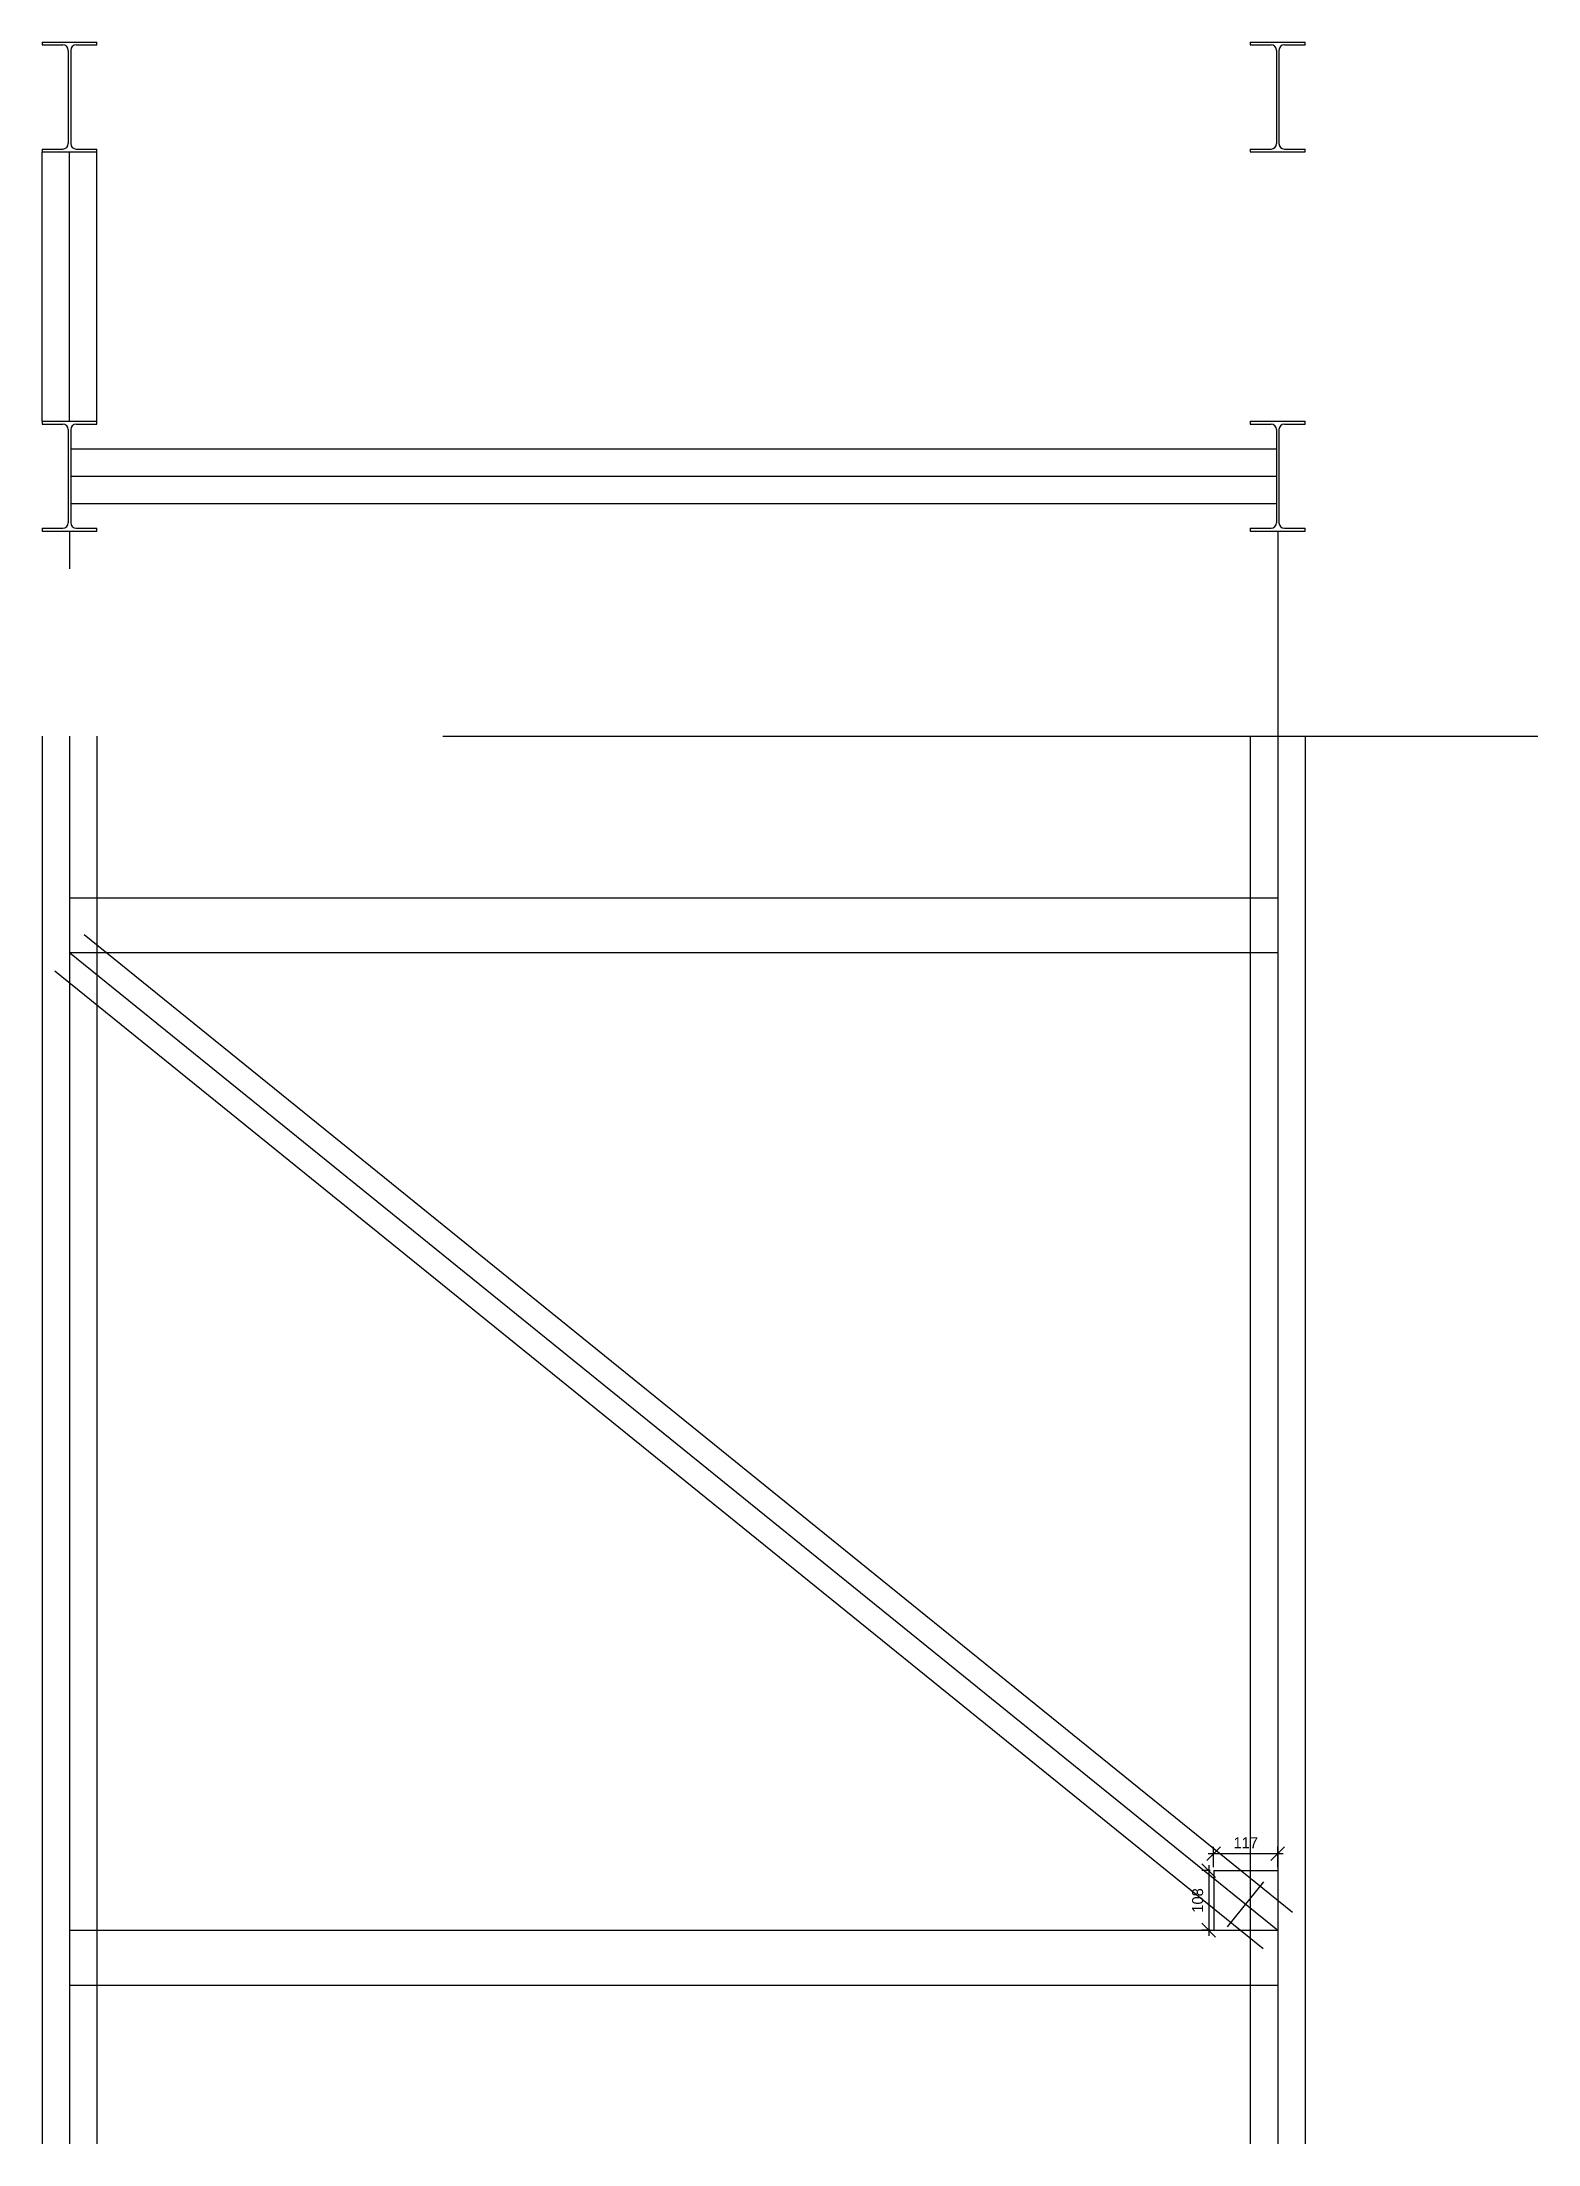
# Model space of a CAD drawing. Extents: x -2500 to 8387, y -4129 to 842.
# Drawn here: x 5663 to 8387, y -4129 to -301 of the extents above; entities that cross this region are included whole.
import ezdxf

# ---------------------------------------------------------------- set-up
doc = ezdxf.new("R2010")
doc.units = 0
doc.header["$MEASUREMENT"] = 0
doc.linetypes.add('ACAD_ISO01W100', pattern=[5, 4, -1])
doc.layers.get('0').update_dxf_attribs({"linetype": 'CONTINUOUS'})
doc.layers.get('DEFPOINTS').update_dxf_attribs({"linetype": 'ACAD_ISO01W100'})
doc.layers.add('Linhas de chamadas', color=2, linetype='Continuous')
doc.layers.add('W200X15', color=5, linetype='CONTINUOUS')
doc.dimstyles.new('ISO-25', dxfattribs={"dimtxt": 2.5, "dimasz": 2.5, "dimexe": 1.25, "dimexo": 0.625, "dimtad": 1, "dimtxsty": 'STANDARD', "dimcen": 2.5, "dimclrt": 4, "dimazin": 3, "dimtfac": 1, "dimtmove": 0, "dimatfit": 3})

msp = doc.modelspace()

# ---------------------------------------------------------------- blocks, each defined once
blk = doc.blocks.new('W200x15')
at = {"layer": 'W200X15'}
for p, q in [((0, 200), (0, 194.8)), ((0, 200), (100, 200)), ((0, 194.8), (37.85, 194.8)), ((62.15, 194.8), (100, 194.8)), ((100, 194.8), (100, 200)), ((47.85, 184.8), (47.85, 15.2)), ((52.15, 184.8), (52.15, 15.2)), ((0, 5.2), (0, 0)), ((0, 5.2), (37.85, 5.2)), ((0, 0), (100, 0)), ((62.15, 5.2), (100, 5.2)), ((100, 0), (100, 5.2))]:
    blk.add_line(p, q, dxfattribs=at)
for centre, start, end in [((37.85, 184.8), 0, 90), ((62.15, 184.8), 90, 180), ((37.85, 15.2), 270, 0), ((62.15, 15.2), 180, 270)]:
    blk.add_arc(centre, 10, start, end, dxfattribs=at)
blk = doc.blocks.new('_OBLIQUE')
at = {"color": 0, "linetype": 'ByBlock'}
blk.add_line((-0.5, -0.5), (0.5, 0.5), dxfattribs=at)
blk = doc.blocks.new('*D41')
at = {"color": 7, "lineweight": -2}
for p, q in [((7796.4, -3624.7), (7796.4, -3587.7)), ((7913.1, -3624.7), (7913.1, -3587.7)), ((7923.1, -3600.2), (7786.4, -3600.2))]:
    blk.add_line(p, q, dxfattribs=at)
at = {"layer": 'DEFPOINTS', "color": 0}
for p in [(7796.4, -3600.2), (7796.4, -3631), (7913.1, -3631)]:
    blk.add_point(p, dxfattribs=at)
at = {"color": 7, "lineweight": -2, "xscale": 25, "yscale": 25, "zscale": 25, "rotation": 180}
blk.add_blockref('_OBLIQUE', (7796.4, -3600.2), dxfattribs=at)
at = {"color": 7, "lineweight": -2, "xscale": 25, "yscale": 25, "zscale": 25}
blk.add_blockref('_OBLIQUE', (7913.1, -3600.2), dxfattribs=at)
at = {"color": 4, "insert": (7854.8, -3580.2), "char_height": 20, "attachment_point": 5}
blk.add_mtext('\\A1;117', dxfattribs=at)
blk = doc.blocks.new('*D42')
at = {"color": 7, "lineweight": -2}
for p, q in [((7790.2, -3631), (7774.8, -3631)), ((7787.3, -3621), (7787.3, -3749.4)), ((7790.2, -3739.4), (7774.8, -3739.4))]:
    blk.add_line(p, q, dxfattribs=at)
at = {"layer": 'DEFPOINTS', "color": 0}
for p in [(7796.4, -3631), (7787.3, -3739.4), (7796.4, -3739.4)]:
    blk.add_point(p, dxfattribs=at)
at = {"color": 7, "lineweight": -2, "xscale": 25, "yscale": 25, "zscale": 25}
for p, rotation in [((7787.3, -3631), 90), ((7787.3, -3739.4), 270)]:
    blk.add_blockref('_OBLIQUE', p, dxfattribs=dict(at, rotation=rotation))
at = {"color": 4, "insert": (7767.3, -3685.2), "char_height": 20, "attachment_point": 5, "rotation": 90}
blk.add_mtext('\\A1;108', dxfattribs=at)

# ---------------------------------------------------------------- dimensions: what is measured, and where the dimension line sits
at = {"layer": 'Linhas de chamadas'}
dim = msp.add_linear_dim(base=(7796.444, -3600.235), p1=(7913.059, -3630.998), p2=(7796.444, -3630.998), dimstyle='ISO-25', override={"dimscale": 10, "dimtxt": 2, "dimgap": 1, "dimdec": 0, "dimzin": 0, "dimblk1": 'OBLIQUE', "dimblk2": 'OBLIQUE', "dimsah": 1, "dimdle": 1, "dimclrd": 7, "dimclre": 7, "dimtdec": 0, "dimtix": 1, "dimtmove": 2, "dimtolj": 1, "dimtzin": 0}, dxfattribs=at)
dim.commit()
dim.dimension.update_dxf_attribs({"geometry": '*D41', "text_midpoint": (7854.751, -3580.235)})
dim = msp.add_linear_dim(base=(7787.261, -3739.447), p1=(7796.444, -3630.998), p2=(7796.444, -3739.447), angle=90, dimstyle='ISO-25', override={"dimscale": 10, "dimtxt": 2, "dimgap": 1, "dimdec": 0, "dimzin": 0, "dimblk1": 'OBLIQUE', "dimblk2": 'OBLIQUE', "dimsah": 1, "dimdle": 1, "dimclrd": 7, "dimclre": 7, "dimtdec": 0, "dimtix": 1, "dimtmove": 2, "dimtolj": 1, "dimtzin": 0}, dxfattribs=at)
dim.commit()
dim.dimension.update_dxf_attribs({"geometry": '*D42', "text_midpoint": (7767.261, -3685.222)})

# ---------------------------------------------------------------- linework, layer by layer
at = {"layer": 'Linhas de chamadas'}
for p, q in [((5663.059, -991.844), (5663.059, -501.382)), ((5713.059, -991.844), (5713.059, -501.382)), ((5763.059, -991.844), (5763.059, -501.382)), ((5715.209, -1041.844), (7910.909, -1041.844)), ((5715.209, -1091.844), (7910.909, -1091.844)), ((5715.209, -1141.844), (7910.909, -1141.844)), ((5713.059, -1191.844), (5713.059, -1260.287)), ((7913.059, -1191.844), (7913.059, -1659.29)), ((5663.059, -1565.392), (5663.059, -4128.638)), ((5763.059, -1565.392), (5763.059, -4128.638)), ((6393.08, -1565.392), (8386.888, -1565.392)), ((7863.059, -1565.392), (7863.059, -4128.638)), ((7963.059, -1565.392), (7963.059, -4128.638)), ((5713.059, -1859.447), (7913.059, -1859.447)), ((5739.792, -1926.407), (7939.792, -3706.407)), ((5713.059, -1959.447), (7913.059, -1959.447)), ((5713.059, -1959.447), (7913.059, -3739.447)), ((5686.327, -1992.486), (7886.327, -3772.486)), ((7796.444, -3630.998), (7796.444, -3739.447)), ((7796.444, -3630.998), (7913.059, -3630.998)), ((7821.819, -3733.157), (7887.863, -3651.529)), ((5713.059, -3739.447), (7913.059, -3739.447)), ((5713.059, -3839.447), (7913.059, -3839.447))]:
    msp.add_line(p, q, dxfattribs=at)
at = {"layer": 'Linhas de chamadas', "color": 1}
for p, q in [((5713.059, -1565.392), (5713.059, -4128.638)), ((7913.059, -1565.392), (7913.059, -4128.638))]:
    msp.add_line(p, q, dxfattribs=at)

# ---------------------------------------------------------------- block references
at = {"layer": 'W200X15'}
for p in [(5663.059, -501.382), (7863.059, -501.382), (5663.059, -1191.844), (7863.059, -1191.844)]:
    msp.add_blockref('W200x15', p, dxfattribs=at)

msp.set_redraw_order([(e.dxf.handle, doc.entitydb.next_handle()) for e in msp.query("TEXT MTEXT ATTDEF DIMENSION ARC_DIMENSION")])  # texts and dimensions are drawn at this point

doc.saveas('drawing.dxf')
